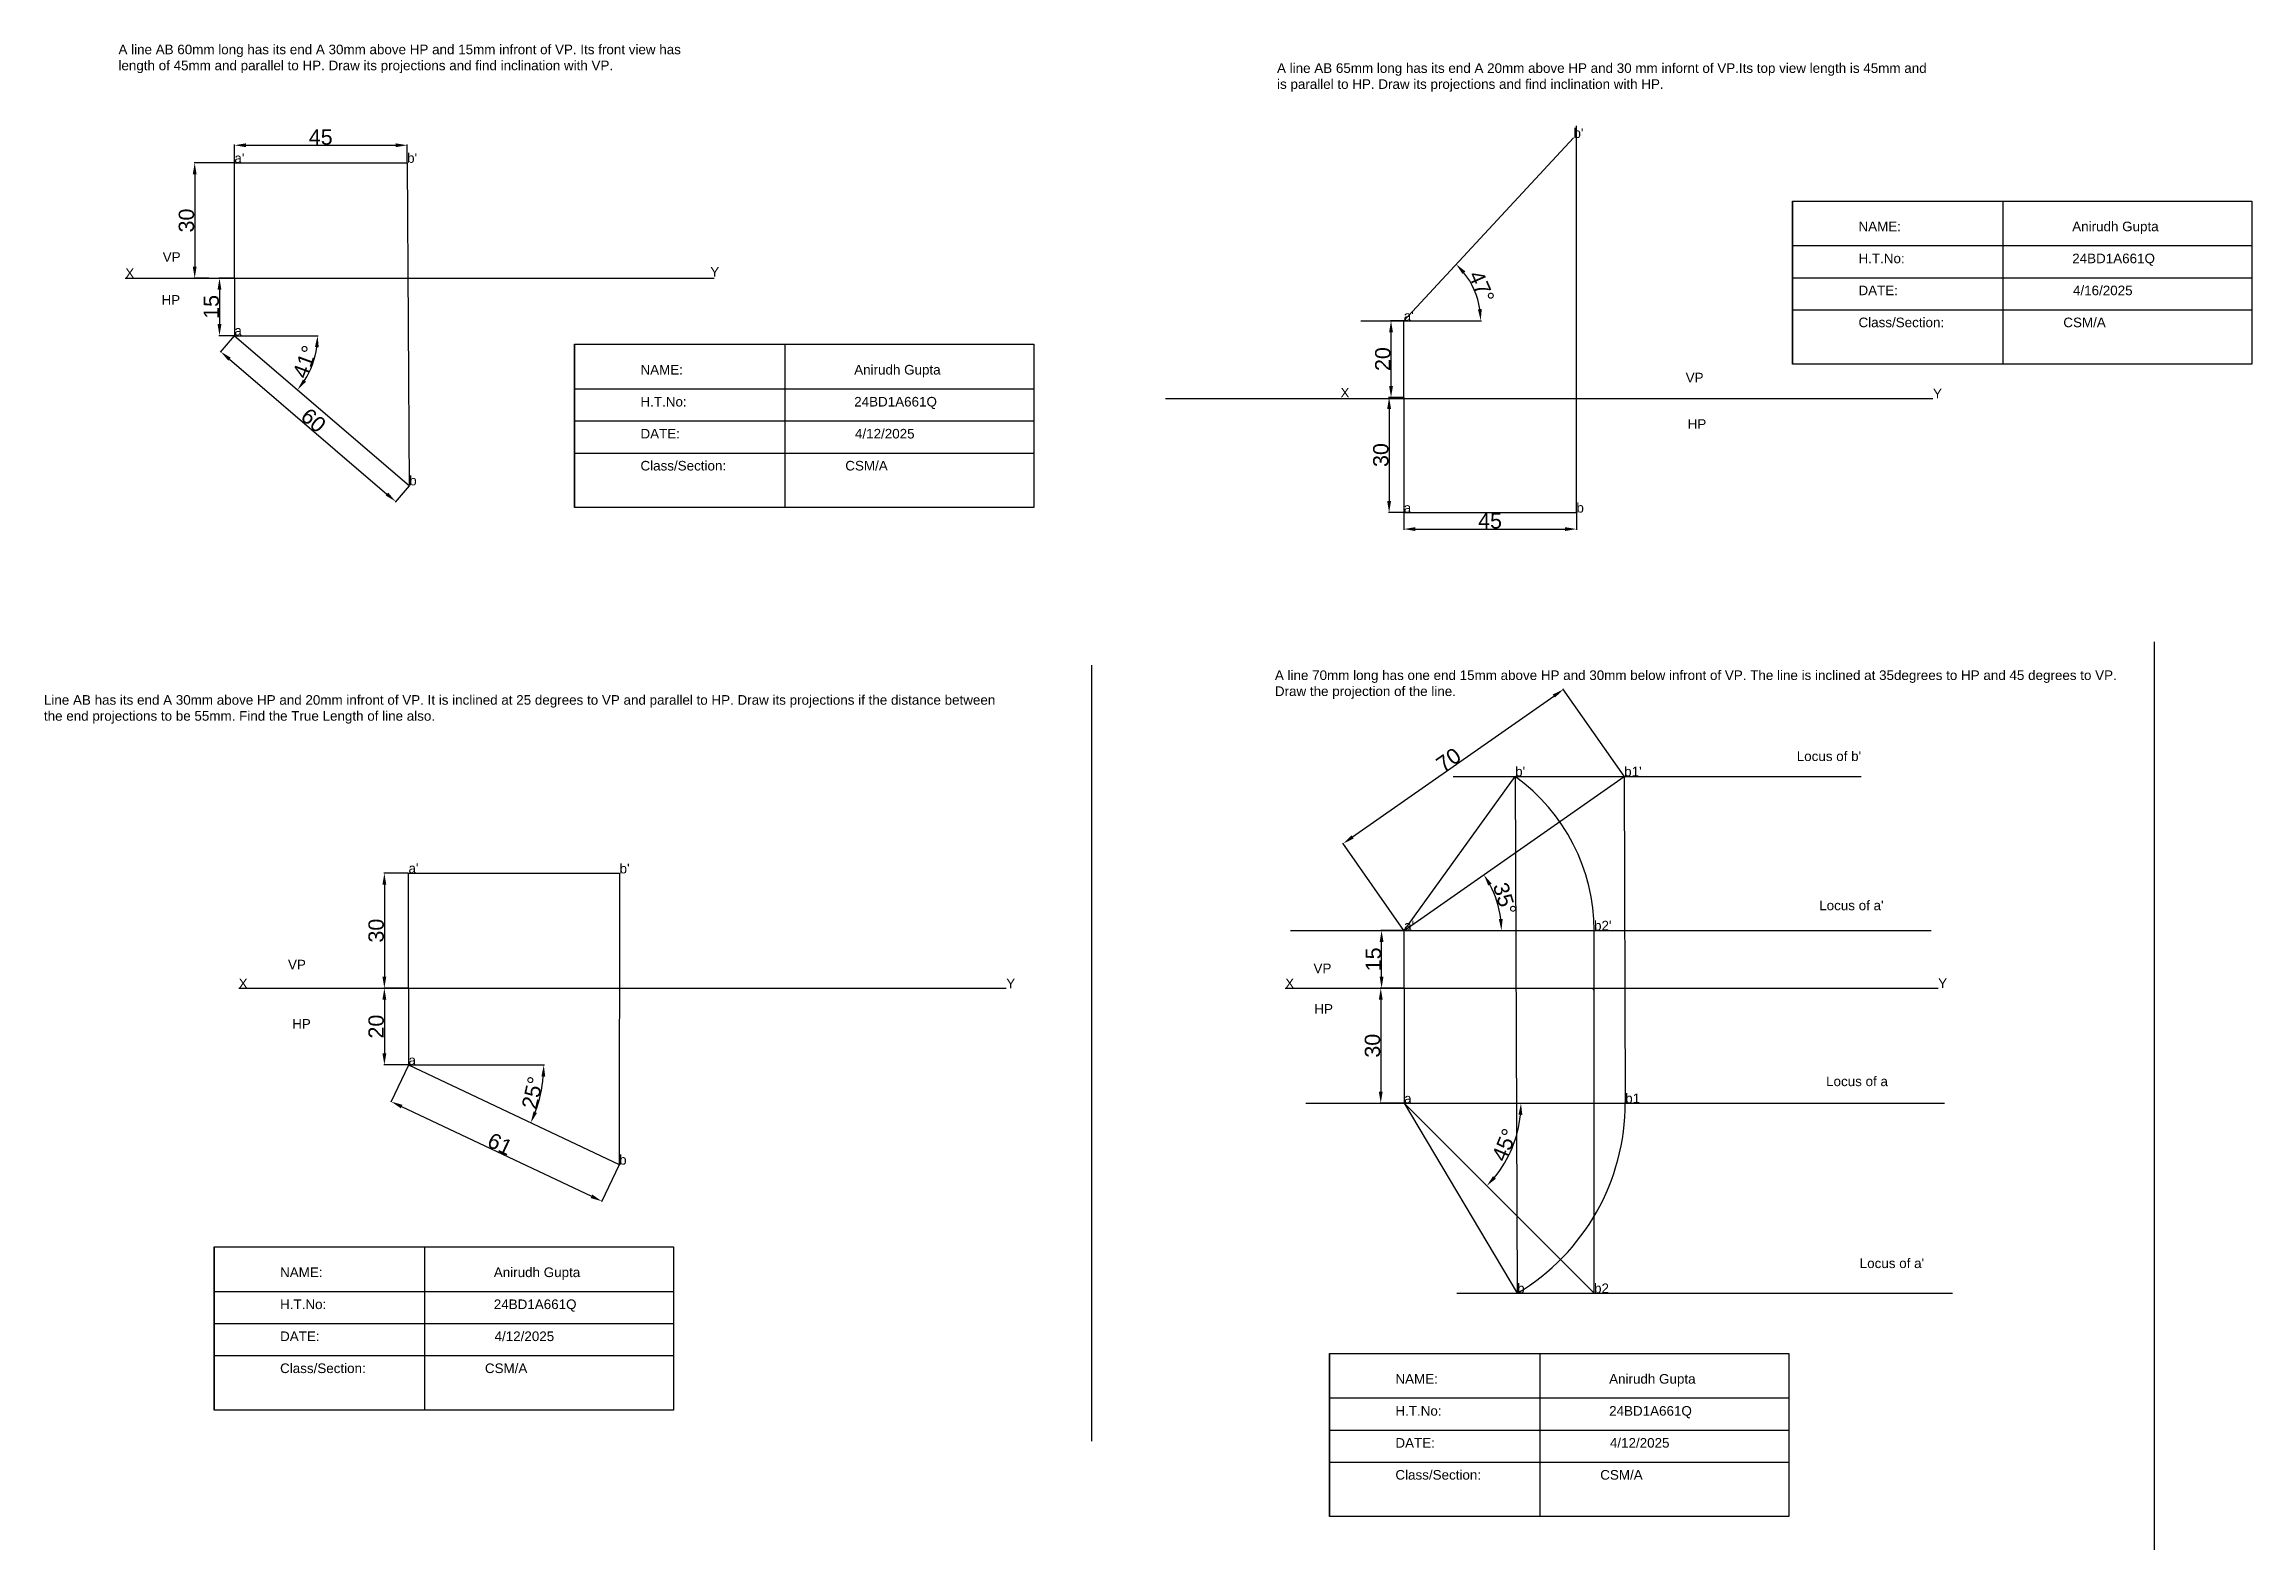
# Model space of a CAD drawing. Header units: millimetres. Extents: x 79 to 8014, y -55 to 1185.
# Drawn here: x 3735 to 4310, y 110 to 502 of the extents above; entities that cross this region are included whole.
import ezdxf

# ---------------------------------------------------------------- set-up
doc = ezdxf.new("R2010")
doc.units = ezdxf.units.MM
doc.header["$MEASUREMENT"] = 0
doc.header["$PDMODE"] = 1
doc.styles.get("Standard").update_dxf_attribs({"font": 'arial.ttf'})
doc.dimstyles.get("Standard").update_dxf_attribs({"dimtxt": 4, "dimasz": 3, "dimexe": 0.18, "dimexo": 0.0625, "dimgap": 0.09, "dimtad": 1, "dimdec": 0, "dimzin": 0, "dimdsep": 46, "dimtxsty": 'Standard', "dimcen": 0.09, "dimclrd": 6, "dimclre": 4, "dimadec": 0, "dimazin": 0, "dimtfac": 1, "dimtdec": 0, "dimtofl": 0, "dimtmove": 0, "dimatfit": 3, "dimfxl": 1, "dimtolj": 1, "dimtzin": 0, "dimarcsym": 1})

msp = doc.modelspace()

# ---------------------------------------------------------------- texts
for s, p in [("b'", (4133.24, 477.76)), ("a'", (3784.33, 471.23)), ("b'", (3829.33, 471.27)), ('X', (3755.91, 441.27)), ('VP', (3765.66, 445.47)), ('Y', (3908.33, 441.6)), ('HP', (3765.35, 434.3)), ("a'", (4089, 430.13)), ('a', (3784.33, 426.27)), ('VP', (4162.47, 414.06)), ('X', (4072.53, 410.13)), ('Y', (4226.91, 409.88)), ('HP', (4162.99, 401.96)), ('b', (3829.89, 387.23)), ('a', (4089, 380.13)), ('b', (4134, 380.15)), ("Locus of b' ", (4191.41, 315.41)), ("b'", (4118.05, 311.43)), ("b1'", (4146.45, 311.43)), ("a'", (3829.7, 286.22)), ("b'", (3884.7, 286.14)), ("Locus of a'", (4197.26, 276.54)), ("a'", (4089.11, 271.28)), ("b2'", (4138.6, 271.28)), ('VP', (3798.3, 261.13)), ('VP', (4065.5, 260.14)), ('X', (3785.45, 256.22)), ('Y', (3985.45, 256.22)), ('X', (4058.13, 256.24)), ('Y', (4228.25, 256.28)), ('HP', (3799.39, 245.69)), ('HP', (4065.72, 249.58)), ('a', (3829.7, 236.22)), ('Locus of a', (4199.06, 230.71)), ('a', (4089.11, 226.24)), ('b1', (4146.72, 226.28)), ('b', (3884.59, 210.27)), ("Locus of a'", (4207.82, 183.31)), ('b', (4118.58, 176.79)), ('b2', (4138.6, 176.79))]:
    msp.add_text(s, height=2.5).set_placement(p)
at = {"char_height": 2.5, "attachment_point": 1}
for s, width, insert in [('A line AB 60mm long has its end A 30mm above HP and 15mm infront of VP. Its front view has length of 45mm and parallel to HP. Draw its projections and find inclination with VP.', 147.3493, (3754.13, 502.05)), ('A line AB 65mm long has its end A 20mm above HP and 30 mm infornt of VP.Its top view length is 45mm and is parallel to HP. Draw its projections and find inclination with HP.', 170.5, (4056, 497.19)), ('NAME:                                              Anirudh Gupta\\P\\PH.T.No:                                             24BD1A661Q\\P\\PDATE:                                               4/16/2025\\P\\PClass/Section:                                CSM/A', 150.3939, (4207.5, 455.94)), ('NAME:                                              Anirudh Gupta\\P\\PH.T.No:                                             24BD1A661Q\\P\\PDATE:                                               4/12/2025\\P\\PClass/Section:                                CSM/A', 150.3939, (3890.14, 418.61)), ('A line 70mm long has one end 15mm above HP and 30mm below infront of VP. The line is inclined at 35degrees to HP and 45 degrees to VP.\\PDraw the projection of the line.', 268.4068, (4055.44, 339.02)), ('Line AB has its end A 30mm above HP and 20mm infront of VP. It is inclined at 25 degrees to VP and parallel to HP. Draw its projections if the distance between the end projections to be 55mm. Find the True Length of line also.', 251.3954, (3734.71, 332.58)), ('NAME:                                              Anirudh Gupta\\P\\PH.T.No:                                             24BD1A661Q\\P\\PDATE:                                               4/12/2025\\P\\PClass/Section:                                CSM/A', 150.3939, (3796.24, 183.46)), ('NAME:                                              Anirudh Gupta\\P\\PH.T.No:                                             24BD1A661Q\\P\\PDATE:                                               4/12/2025\\P\\PClass/Section:                                CSM/A', 150.3939, (4086.84, 155.69))]:
    msp.add_mtext_dynamic_manual_height_columns(s, width=width, gutter_width=12.5, heights=[0], dxfattribs=dict(at, insert=insert))

# ---------------------------------------------------------------- blocks, each defined once
blk = doc.blocks.new('*D66')
at = {"color": 4, "lineweight": -2, "transparency": 16777216}
blk.add_line((3845.39, 236.22), (3865.13, 236.22), dxfattribs=at)
at = {"color": 6, "lineweight": -2, "transparency": 16777216}
blk.add_arc((3829.7, 236.22), 35.24, 339.57205, 355.12119, dxfattribs=at)
at = {"color": 6, "transparency": 16777216}
for points in [[(3864.32, 233.24), (3865.32, 233.2), (3864.95, 236.22)], [(3863.19, 223.73), (3862.27, 224.11), (3861.56, 221.16)]]:
    blk.add_solid(points, dxfattribs=at)
at = {"layer": 'Defpoints', "color": 0, "transparency": 16777216}
for p in [(3829.7, 236.22), (3829.7, 236.22), (3845.32, 236.22), (3863.43, 225.99), (3884.59, 210.27)]:
    blk.add_point(p, dxfattribs=at)
at = {"color": 0, "transparency": 16777216, "insert": (3862.01, 228.97), "char_height": 4, "attachment_point": 5, "rotation": 77.34662}
blk.add_mtext('\\A1;25°', dxfattribs=at)
blk = doc.blocks.new('*D67')
at = {"color": 4, "lineweight": -2, "transparency": 16777216}
for p, q in [((3829.68, 236.16), (3825.11, 226.51)), ((3884.56, 210.21), (3880, 200.56))]:
    blk.add_line(p, q, dxfattribs=at)
at = {"color": 6, "lineweight": -2, "transparency": 16777216}
blk.add_line((3827.9, 225.39), (3877.36, 202), dxfattribs=at)
at = {"color": 6, "transparency": 16777216}
for points in [[(3828.12, 225.84), (3827.69, 224.94), (3825.19, 226.67)], [(3877.58, 202.46), (3877.15, 201.55), (3880.07, 200.72)]]:
    blk.add_solid(points, dxfattribs=at)
at = {"layer": 'Defpoints', "color": 0, "transparency": 16777216}
for p in [(3829.7, 236.22), (3884.59, 210.27), (3880.07, 200.72)]:
    blk.add_point(p, dxfattribs=at)
at = {"color": 0, "transparency": 16777216, "insert": (3853.54, 215.63), "char_height": 4, "attachment_point": 5, "rotation": 334.69324}
blk.add_mtext('\\A1;61', dxfattribs=at)
blk = doc.blocks.new('*D68')
at = {"color": 4, "lineweight": -2, "transparency": 16777216}
for p, q in [((3829.64, 286.22), (3823.23, 286.22)), ((3829.64, 256.22), (3823.23, 256.22))]:
    blk.add_line(p, q, dxfattribs=at)
at = {"color": 6, "lineweight": -2, "transparency": 16777216}
blk.add_line((3823.41, 283.22), (3823.41, 259.22), dxfattribs=at)
at = {"color": 6, "transparency": 16777216}
for points in [[(3822.91, 283.22), (3823.91, 283.22), (3823.41, 286.22)], [(3822.91, 259.22), (3823.91, 259.22), (3823.41, 256.22)]]:
    blk.add_solid(points, dxfattribs=at)
at = {"layer": 'Defpoints', "color": 0, "transparency": 16777216}
for p in [(3829.7, 286.22), (3823.41, 256.22), (3829.7, 256.22)]:
    blk.add_point(p, dxfattribs=at)
at = {"color": 0, "transparency": 16777216, "insert": (3821.28, 271.22), "char_height": 4, "attachment_point": 5, "rotation": 90}
blk.add_mtext('\\A1;30', dxfattribs=at)
blk = doc.blocks.new('*D69')
at = {"color": 4, "lineweight": -2, "transparency": 16777216}
for p, q in [((3829.64, 256.22), (3823.23, 256.22)), ((3829.64, 236.22), (3823.23, 236.22))]:
    blk.add_line(p, q, dxfattribs=at)
at = {"color": 6, "lineweight": -2, "transparency": 16777216}
blk.add_line((3823.41, 253.22), (3823.41, 239.22), dxfattribs=at)
at = {"color": 6, "transparency": 16777216}
for points in [[(3822.91, 253.22), (3823.91, 253.22), (3823.41, 256.22)], [(3822.91, 239.22), (3823.91, 239.22), (3823.41, 236.22)]]:
    blk.add_solid(points, dxfattribs=at)
at = {"layer": 'Defpoints', "color": 0, "transparency": 16777216}
for p in [(3829.7, 256.22), (3823.41, 236.22), (3829.7, 236.22)]:
    blk.add_point(p, dxfattribs=at)
at = {"color": 0, "transparency": 16777216, "insert": (3821.28, 246.22), "char_height": 4, "attachment_point": 5, "rotation": 90}
blk.add_mtext('\\A1;20', dxfattribs=at)
blk = doc.blocks.new('*D72')
at = {"color": 4, "lineweight": -2, "transparency": 16777216}
for p, q in [((3784.33, 471.29), (3784.33, 476.02)), ((3829.33, 471.29), (3829.33, 476.02))]:
    blk.add_line(p, q, dxfattribs=at)
at = {"color": 6, "lineweight": -2, "transparency": 16777216}
blk.add_line((3787.33, 475.84), (3826.33, 475.84), dxfattribs=at)
at = {"color": 6, "transparency": 16777216}
for points in [[(3787.33, 476.34), (3787.33, 475.34), (3784.33, 475.84)], [(3826.33, 476.34), (3826.33, 475.34), (3829.33, 475.84)]]:
    blk.add_solid(points, dxfattribs=at)
at = {"layer": 'Defpoints', "color": 0, "transparency": 16777216}
for p in [(3829.33, 475.84), (3784.33, 471.23), (3829.33, 471.23)]:
    blk.add_point(p, dxfattribs=at)
at = {"color": 0, "transparency": 16777216, "insert": (3806.83, 477.96), "char_height": 4, "attachment_point": 5}
blk.add_mtext('\\A1;45', dxfattribs=at)
blk = doc.blocks.new('*D73')
at = {"color": 4, "lineweight": -2, "transparency": 16777216}
for p, q in [((3784.27, 471.23), (3773.81, 471.23)), ((3777.65, 441.23), (3773.81, 441.23))]:
    blk.add_line(p, q, dxfattribs=at)
at = {"color": 6, "lineweight": -2, "transparency": 16777216}
blk.add_line((3773.99, 468.23), (3773.99, 444.23), dxfattribs=at)
at = {"color": 6, "transparency": 16777216}
for points in [[(3773.49, 468.23), (3774.49, 468.23), (3773.99, 471.23)], [(3773.49, 444.23), (3774.49, 444.23), (3773.99, 441.23)]]:
    blk.add_solid(points, dxfattribs=at)
at = {"layer": 'Defpoints', "color": 0, "transparency": 16777216}
for p in [(3784.33, 471.23), (3773.99, 441.23), (3777.71, 441.23)]:
    blk.add_point(p, dxfattribs=at)
at = {"color": 0, "transparency": 16777216, "insert": (3771.85, 456.23), "char_height": 4, "attachment_point": 5, "rotation": 90}
blk.add_mtext('\\A1;30', dxfattribs=at)
blk = doc.blocks.new('*D71')
at = {"color": 4, "lineweight": -2, "transparency": 16777216}
for p, q in [((3784.27, 441.23), (3780.27, 441.23)), ((3784.27, 426.23), (3780.27, 426.23))]:
    blk.add_line(p, q, dxfattribs=at)
at = {"color": 6, "lineweight": -2, "transparency": 16777216}
blk.add_line((3780.45, 438.23), (3780.45, 429.23), dxfattribs=at)
at = {"color": 6, "transparency": 16777216}
for points in [[(3779.95, 438.23), (3780.95, 438.23), (3780.45, 441.23)], [(3779.95, 429.23), (3780.95, 429.23), (3780.45, 426.23)]]:
    blk.add_solid(points, dxfattribs=at)
at = {"layer": 'Defpoints', "color": 0, "transparency": 16777216}
for p in [(3784.33, 441.23), (3780.45, 426.23), (3784.33, 426.23)]:
    blk.add_point(p, dxfattribs=at)
at = {"color": 0, "transparency": 16777216, "insert": (3778.32, 433.73), "char_height": 4, "attachment_point": 5, "rotation": 90}
blk.add_mtext('\\A1;15', dxfattribs=at)
blk = doc.blocks.new('*D74')
at = {"color": 4, "lineweight": -2, "transparency": 16777216}
for p, q in [((3784.29, 426.18), (3780.65, 421.93)), ((3829.85, 387.14), (3826.21, 382.89))]:
    blk.add_line(p, q, dxfattribs=at)
at = {"color": 6, "lineweight": -2, "transparency": 16777216}
blk.add_line((3783.05, 420.12), (3824.05, 384.98), dxfattribs=at)
at = {"color": 6, "transparency": 16777216}
for points in [[(3783.37, 420.5), (3782.72, 419.74), (3780.77, 422.07)], [(3824.38, 385.36), (3823.73, 384.6), (3826.33, 383.03)]]:
    blk.add_solid(points, dxfattribs=at)
at = {"layer": 'Defpoints', "color": 0, "transparency": 16777216}
for p in [(3784.33, 426.23), (3829.89, 387.19), (3826.33, 383.03)]:
    blk.add_point(p, dxfattribs=at)
at = {"color": 0, "transparency": 16777216, "insert": (3804.94, 404.17), "char_height": 4, "attachment_point": 5, "rotation": 319.40949}
blk.add_mtext('\\A1;60', dxfattribs=at)
blk = doc.blocks.new('*D75')
at = {"color": 4, "lineweight": -2, "transparency": 16777216}
blk.add_line((3801.88, 426.23), (3806.2, 426.23), dxfattribs=at)
at = {"color": 6, "lineweight": -2, "transparency": 16777216}
blk.add_arc((3784.33, 426.23), 21.69, 327.34232, 352.06717, dxfattribs=at)
at = {"color": 6, "transparency": 16777216}
for points in [[(3805.31, 423.27), (3806.31, 423.2), (3806.02, 426.23)], [(3802.99, 414.23), (3802.19, 414.82), (3800.8, 412.12)]]:
    blk.add_solid(points, dxfattribs=at)
at = {"layer": 'Defpoints', "color": 0, "transparency": 16777216}
for p in [(3784.33, 426.23), (3784.33, 426.23), (3801.82, 426.23), (3803.64, 416.36), (3829.89, 387.19)]:
    blk.add_point(p, dxfattribs=at)
at = {"color": 0, "transparency": 16777216, "insert": (3802.7, 419.43), "char_height": 4, "attachment_point": 5, "rotation": 69.70475}
blk.add_mtext('\\A1;41°', dxfattribs=at)
blk = doc.blocks.new('*D39')
at = {"color": 4, "lineweight": -2, "transparency": 16777216}
for p, q in [((4089.04, 271.24), (4083.06, 271.24)), ((4089.04, 256.24), (4083.06, 256.24))]:
    blk.add_line(p, q, dxfattribs=at)
at = {"color": 6, "lineweight": -2, "transparency": 16777216}
blk.add_line((4083.24, 259.24), (4083.24, 268.24), dxfattribs=at)
at = {"color": 6, "transparency": 16777216}
for points in [[(4082.74, 268.24), (4083.74, 268.24), (4083.24, 271.24)], [(4082.74, 259.24), (4083.74, 259.24), (4083.24, 256.24)]]:
    blk.add_solid(points, dxfattribs=at)
at = {"layer": 'Defpoints', "color": 0, "transparency": 16777216}
for p in [(4083.24, 271.24), (4089.11, 271.24), (4089.11, 256.24)]:
    blk.add_point(p, dxfattribs=at)
at = {"color": 0, "transparency": 16777216, "insert": (4081.11, 263.74), "char_height": 4, "attachment_point": 5, "rotation": 90}
blk.add_mtext('\\A1;15', dxfattribs=at)
blk = doc.blocks.new('*D51')
at = {"color": 4, "lineweight": -2, "transparency": 16777216}
for p, q in [((4089.04, 256.24), (4082.84, 256.24)), ((4089.04, 226.24), (4082.84, 226.24))]:
    blk.add_line(p, q, dxfattribs=at)
at = {"color": 6, "lineweight": -2, "transparency": 16777216}
blk.add_line((4083.02, 253.24), (4083.02, 229.24), dxfattribs=at)
at = {"color": 6, "transparency": 16777216}
for points in [[(4082.52, 253.24), (4083.52, 253.24), (4083.02, 256.24)], [(4082.52, 229.24), (4083.52, 229.24), (4083.02, 226.24)]]:
    blk.add_solid(points, dxfattribs=at)
at = {"layer": 'Defpoints', "color": 0, "transparency": 16777216}
for p in [(4089.11, 256.24), (4083.02, 226.24), (4089.11, 226.24)]:
    blk.add_point(p, dxfattribs=at)
at = {"color": 0, "transparency": 16777216, "insert": (4080.88, 241.24), "char_height": 4, "attachment_point": 5, "rotation": 90}
blk.add_mtext('\\A1;30', dxfattribs=at)
blk = doc.blocks.new('*D52')
at = {"color": 6, "lineweight": -2, "transparency": 16777216}
blk.add_arc((4089.11, 271.24), 25.36, 6.78153, 28.21847, dxfattribs=at)
at = {"color": 6, "transparency": 16777216}
for points in [[(4111.03, 282.97), (4111.88, 283.5), (4109.88, 285.79)], [(4114.79, 274.27), (4113.79, 274.21), (4114.47, 271.24)]]:
    blk.add_solid(points, dxfattribs=at)
at = {"layer": 'Defpoints', "color": 0, "transparency": 16777216}
for p in [(4146.45, 311.39), (4113.94, 276.37), (4059.49, 271.24), (4089.11, 271.24), (4226.39, 271.24)]:
    blk.add_point(p, dxfattribs=at)
at = {"color": 0, "transparency": 16777216, "insert": (4115.33, 279.51), "char_height": 4, "attachment_point": 5, "rotation": 287.5}
blk.add_mtext('\\A1;35°', dxfattribs=at)
blk = doc.blocks.new('*D53')
at = {"color": 6, "lineweight": -2, "transparency": 16777216}
blk.add_arc((4089.11, 226.24), 30.45, 320.64728, 354.35272, dxfattribs=at)
at = {"color": 6, "transparency": 16777216}
for points in [[(4118.91, 223.27), (4119.91, 223.22), (4119.56, 226.24)], [(4113.02, 206.6), (4112.28, 207.27), (4110.64, 204.71)]]:
    blk.add_solid(points, dxfattribs=at)
at = {"layer": 'Defpoints', "color": 0, "transparency": 16777216}
for p in [(4063.48, 226.24), (4089.11, 226.24), (4229.95, 226.24), (4115.48, 211.02), (4138.6, 176.74)]:
    blk.add_point(p, dxfattribs=at)
at = {"color": 0, "transparency": 16777216, "insert": (4115.27, 215.4), "char_height": 4, "attachment_point": 5, "rotation": 67.5}
blk.add_mtext('\\A1;45°', dxfattribs=at)
blk = doc.blocks.new('*D54')
at = {"color": 4, "lineweight": -2, "transparency": 16777216}
for p, q in [((4146.41, 311.44), (4130.48, 334.2)), ((4089.07, 271.29), (4073.13, 294.05))]:
    blk.add_line(p, q, dxfattribs=at)
at = {"color": 6, "lineweight": -2, "transparency": 16777216}
blk.add_line((4075.7, 295.62), (4128.12, 332.33), dxfattribs=at)
at = {"color": 6, "transparency": 16777216}
for points in [[(4127.83, 332.74), (4128.41, 331.92), (4130.58, 334.05)], [(4075.41, 296.03), (4075.98, 295.21), (4073.24, 293.9)]]:
    blk.add_solid(points, dxfattribs=at)
at = {"layer": 'Defpoints', "color": 0, "transparency": 16777216}
for p in [(4130.58, 334.05), (4146.45, 311.39), (4089.11, 271.24)]:
    blk.add_point(p, dxfattribs=at)
at = {"color": 0, "transparency": 16777216, "insert": (4100.69, 315.73), "char_height": 4, "attachment_point": 5, "rotation": 35}
blk.add_mtext('\\A1;70', dxfattribs=at)
blk = doc.blocks.new('*D79')
at = {"color": 4, "lineweight": -2, "transparency": 16777216}
for p, q in [((4089, 380.07), (4089, 375.66)), ((4134, 380.08), (4134, 375.66))]:
    blk.add_line(p, q, dxfattribs=at)
at = {"color": 6, "lineweight": -2, "transparency": 16777216}
blk.add_line((4092, 375.84), (4131, 375.84), dxfattribs=at)
at = {"color": 6, "transparency": 16777216}
for points in [[(4092, 376.34), (4092, 375.34), (4089, 375.84)], [(4131, 376.34), (4131, 375.34), (4134, 375.84)]]:
    blk.add_solid(points, dxfattribs=at)
at = {"layer": 'Defpoints', "color": 0, "transparency": 16777216}
for p in [(4089, 380.13), (4134, 380.15), (4134, 375.84)]:
    blk.add_point(p, dxfattribs=at)
at = {"color": 0, "transparency": 16777216, "insert": (4111.5, 377.96), "char_height": 4, "attachment_point": 5}
blk.add_mtext('\\A1;45', dxfattribs=at)
blk = doc.blocks.new('*D80')
at = {"color": 4, "lineweight": -2, "transparency": 16777216}
for p, q in [((4088.94, 430.13), (4085.52, 430.13)), ((4088.94, 410.13), (4085.52, 410.13))]:
    blk.add_line(p, q, dxfattribs=at)
at = {"color": 6, "lineweight": -2, "transparency": 16777216}
blk.add_line((4085.7, 413.13), (4085.7, 427.13), dxfattribs=at)
at = {"color": 6, "transparency": 16777216}
for points in [[(4085.2, 427.13), (4086.2, 427.13), (4085.7, 430.13)], [(4085.2, 413.13), (4086.2, 413.13), (4085.7, 410.13)]]:
    blk.add_solid(points, dxfattribs=at)
at = {"layer": 'Defpoints', "color": 0, "transparency": 16777216}
for p in [(4085.7, 430.13), (4089, 430.13), (4089, 410.13)]:
    blk.add_point(p, dxfattribs=at)
at = {"color": 0, "transparency": 16777216, "insert": (4083.57, 420.13), "char_height": 4, "attachment_point": 5, "rotation": 90}
blk.add_mtext('\\A1;20', dxfattribs=at)
blk = doc.blocks.new('*D78')
at = {"color": 4, "lineweight": -2, "transparency": 16777216}
for p, q in [((4088.94, 410.13), (4085.02, 410.13)), ((4088.94, 380.13), (4085.02, 380.13))]:
    blk.add_line(p, q, dxfattribs=at)
at = {"color": 6, "lineweight": -2, "transparency": 16777216}
blk.add_line((4085.2, 407.13), (4085.2, 383.13), dxfattribs=at)
at = {"color": 6, "transparency": 16777216}
for points in [[(4084.7, 407.13), (4085.7, 407.13), (4085.2, 410.13)], [(4084.7, 383.13), (4085.7, 383.13), (4085.2, 380.13)]]:
    blk.add_solid(points, dxfattribs=at)
at = {"layer": 'Defpoints', "color": 0, "transparency": 16777216}
for p in [(4089, 410.13), (4085.2, 380.13), (4089, 380.13)]:
    blk.add_point(p, dxfattribs=at)
at = {"color": 0, "transparency": 16777216, "insert": (4083.06, 395.13), "char_height": 4, "attachment_point": 5, "rotation": 90}
blk.add_mtext('\\A1;30', dxfattribs=at)
blk = doc.blocks.new('*D81')
at = {"color": 4, "lineweight": -2, "transparency": 16777216}
blk.add_line((4102.5, 430.13), (4109.25, 430.13), dxfattribs=at)
at = {"color": 6, "lineweight": -2, "transparency": 16777216}
blk.add_arc((4089, 430.13), 20.07, 8.5728, 38.53834, dxfattribs=at)
at = {"color": 6, "transparency": 16777216}
for points in [[(4104.33, 442.3), (4105.06, 442.98), (4102.66, 444.84)], [(4109.34, 433.16), (4108.35, 433.09), (4109.07, 430.13)]]:
    blk.add_solid(points, dxfattribs=at)
at = {"layer": 'Defpoints', "color": 0, "transparency": 16777216}
for p in [(4133.24, 477.76), (4108.32, 435.56), (4077.84, 430.13), (4089, 430.13), (4102.44, 430.13)]:
    blk.add_point(p, dxfattribs=at)
at = {"color": 0, "transparency": 16777216, "insert": (4109.31, 438.99), "char_height": 4, "attachment_point": 5, "rotation": 293.55557}
blk.add_mtext('\\A1;47°', dxfattribs=at)

# ---------------------------------------------------------------- dimensions: what is measured, and where the dimension line sits
for base, p1, p2, picture, middle in [((3829.33, 475.84), (3784.33, 471.23), (3829.33, 471.23), '*D72', (3806.83, 477.96)), ((4134, 375.84), (4089, 380.13), (4134, 380.15), '*D79', (4111.5, 377.96))]:
    dim = msp.add_linear_dim(base=base, p1=p1, p2=p2, dimstyle='Standard')
    dim.commit()
    dim.dimension.update_dxf_attribs({"geometry": picture, "text_midpoint": middle})
for base, line1, line2, picture, middle in [((4108.32, 435.56), ((4089, 430.13), (4133.24, 477.76)), ((4077.84, 430.13), (4102.44, 430.13)), '*D81', (4109.31, 438.99)), ((3803.64, 416.36), ((3784.33, 426.23), (3801.82, 426.23)), ((3784.33, 426.23), (3829.89, 387.19)), '*D75', (3802.7, 419.43)), ((4113.94, 276.37), ((4089.11, 271.24), (4146.45, 311.39)), ((4059.49, 271.24), (4226.39, 271.24)), '*D52', (4115.33, 279.51)), ((3863.43, 225.99), ((3829.7, 236.22), (3884.59, 210.27)), ((3829.7, 236.22), (3845.32, 236.22)), '*D66', (3862.01, 228.97)), ((4115.48, 211.02), ((4089.11, 226.24), (4138.6, 176.74)), ((4063.48, 226.24), (4229.95, 226.24)), '*D53', (4115.27, 215.4))]:
    dim = msp.add_angular_dim_2l(base=base, line1=line1, line2=line2, dimstyle='Standard')
    dim.commit()
    dim.dimension.update_dxf_attribs({"geometry": picture, "text_midpoint": middle})
for base, p1, p2, picture, middle in [((3773.99, 441.23), (3784.33, 471.23), (3777.71, 441.23), '*D73', (3771.85, 456.23)), ((3780.45, 426.23), (3784.33, 441.23), (3784.33, 426.23), '*D71', (3778.32, 433.73)), ((4085.7, 430.13), (4089, 410.13), (4089, 430.13), '*D80', (4083.57, 420.13)), ((4085.2, 380.13), (4089, 410.13), (4089, 380.13), '*D78', (4083.06, 395.13)), ((3823.41, 256.22), (3829.7, 286.22), (3829.7, 256.22), '*D68', (3821.28, 271.22)), ((4083.24, 271.24), (4089.11, 256.24), (4089.11, 271.24), '*D39', (4081.11, 263.74)), ((3823.41, 236.22), (3829.7, 256.22), (3829.7, 236.22), '*D69', (3821.28, 246.22)), ((4083.02, 226.24), (4089.11, 256.24), (4089.11, 226.24), '*D51', (4080.88, 241.24))]:
    dim = msp.add_linear_dim(base=base, p1=p1, p2=p2, angle=90, dimstyle='Standard')
    dim.commit()
    dim.dimension.update_dxf_attribs({"geometry": picture, "text_midpoint": middle})
for p1, p2, distance, picture, middle in [((3784.33, 426.23), (3829.89, 387.19), -5.48, '*D74', (3804.94, 404.17)), ((4089.11, 271.24), (4146.45, 311.39), 27.66, '*D54', (4100.69, 315.73)), ((3829.7, 236.22), (3884.59, 210.27), -10.56, '*D67', (3853.54, 215.63))]:
    dim = msp.add_aligned_dim(p1=p1, p2=p2, distance=distance, dimstyle='Standard')
    dim.commit()
    dim.dimension.update_dxf_attribs({"geometry": picture, "text_midpoint": middle})

# ---------------------------------------------------------------- linework, layer by layer
at = {"color": 32, "true_color": 0xcd6928}
for p, q in [((4089, 430.13), (4133.24, 477.76)), ((3829.7, 286.22), (3884.7, 286.22)), ((3829.7, 236.22), (3884.59, 210.27))]:
    msp.add_line(p, q, dxfattribs=at)
for p, q in [((4134, 380.15), (4134, 480.89)), ((3784.33, 441.23), (3784.33, 471.23)), ((3784.33, 471.23), (3829.33, 471.23)), ((3829.33, 471.23), (3829.89, 387.19)), ((4190.32, 461.3), (4309.99, 461.3)), ((4190.32, 461.3), (4190.32, 418.8)), ((4245.1, 461.3), (4245.1, 418.8)), ((4190.32, 449.71), (4309.99, 449.71)), ((3755.91, 441.23), (3909.31, 441.23)), ((3784.33, 441.23), (3784.33, 426.23)), ((4190.32, 441.34), (4309.99, 441.34)), ((4190.32, 432.97), (4309.99, 432.97)), ((3784.33, 426.23), (3829.89, 387.19)), ((3784.33, 426.23), (3801.82, 426.23)), ((4077.84, 430.13), (4102.44, 430.13)), ((4089, 410.13), (4089, 430.13)), ((3872.95, 423.98), (3992.62, 423.98)), ((3872.95, 423.98), (3872.95, 381.47)), ((3927.73, 423.98), (3927.73, 381.47)), ((3872.95, 412.39), (3992.62, 412.39)), ((4026.91, 409.88), (4226.91, 409.88)), ((4089, 410.13), (4089, 380.13)), ((3872.95, 404.01), (3992.62, 404.01)), ((3872.95, 395.64), (3992.62, 395.64)), ((4089, 380.13), (4134, 380.15)), ((4089, 380.13), (4134, 380.15)), ((4284.54, 346.46), (4284.54, 109.9)), ((4007.65, 340.35), (4007.65, 138.21)), ((4089.11, 271.24), (4146.45, 311.39)), ((4089.11, 271.24), (4118.05, 311.39)), ((4101.88, 311.39), (4208.2, 311.39)), ((4118.05, 311.39), (4118.58, 176.74)), ((4146.45, 311.39), (4146.72, 226.24)), ((3829.7, 256.22), (3829.7, 286.22)), ((3884.7, 286.22), (3884.59, 210.27)), ((4059.49, 271.24), (4226.39, 271.24)), ((4089.11, 256.24), (4089.11, 271.24)), ((4138.6, 176.74), (4138.6, 271.24)), ((3785.45, 256.22), (3985.45, 256.22)), ((3829.7, 256.22), (3829.7, 236.22)), ((4058.13, 256.24), (4228.25, 256.24)), ((4089.11, 256.24), (4089.11, 226.24)), ((3829.7, 236.22), (3845.32, 236.22)), ((4063.48, 226.24), (4229.95, 226.24)), ((4089.11, 226.24), (4138.6, 176.74)), ((4089.11, 226.24), (4118.58, 176.74)), ((3779.05, 188.83), (3898.72, 188.83)), ((3779.05, 188.83), (3779.05, 146.32)), ((3833.84, 188.83), (3833.84, 146.32)), ((3779.05, 177.24), (3898.72, 177.24)), ((4102.83, 176.74), (4231.96, 176.74)), ((3779.05, 168.86), (3898.72, 168.86)), ((3779.05, 160.49), (3898.72, 160.49)), ((4069.65, 161.05), (4189.32, 161.05)), ((4069.65, 161.05), (4069.65, 118.55)), ((4124.44, 161.05), (4124.44, 118.55)), ((4069.65, 149.46), (4189.32, 149.46)), ((4069.65, 141.09), (4189.32, 141.09)), ((4069.65, 132.72), (4189.32, 132.72))]:
    msp.add_line(p, q)
for points in [[(4190.32, 461.3), (4309.99, 461.3), (4309.99, 418.8), (4190.32, 418.8)], [(3872.95, 423.98), (3992.62, 423.98), (3992.62, 381.47), (3872.95, 381.47)], [(3779.05, 188.83), (3898.72, 188.83), (3898.72, 146.32), (3779.05, 146.32)], [(4069.65, 161.05), (4189.32, 161.05), (4189.32, 118.55), (4069.65, 118.55)]]:
    msp.add_lwpolyline(points, close=True)
for centre, radius, start, end in [((4089.11, 271.24), 49.5, 0, 54.20938), ((4089.11, 226.24), 57.61, 30.77349, 31.3827), ((4089.11, 226.24), 57.61, 300.77349, 0.18077)]:
    msp.add_arc(centre, radius, start, end)

msp.set_redraw_order([(e.dxf.handle, doc.entitydb.next_handle()) for e in msp.query("TEXT MTEXT ATTDEF DIMENSION ARC_DIMENSION")])  # texts and dimensions are drawn at this point

doc.saveas('drawing.dxf')
